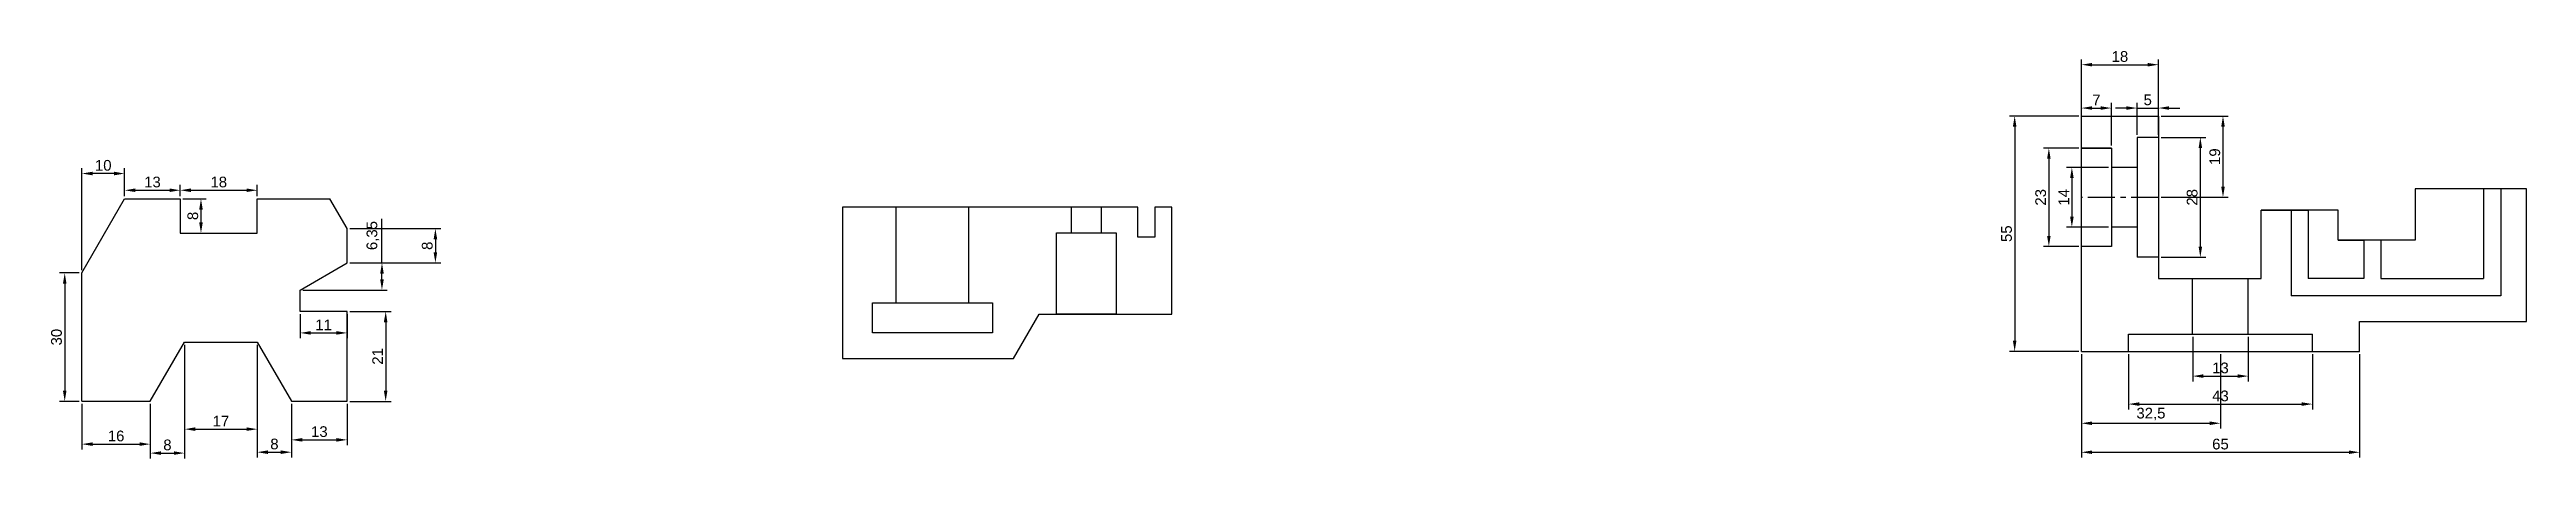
# Model space of a CAD drawing. Header units: millimetres. Extents: x 7 to 1809, y 7 to 1650.
# Drawn here: x 109 to 688, y 1180 to 1275 of the extents above; entities that cross this region are included whole.
import ezdxf

# ---------------------------------------------------------------- set-up
doc = ezdxf.new("R2010")
doc.units = ezdxf.units.MM
doc.header["$LTSCALE"] = 0.2
doc.linetypes.add('CENTER', pattern=[50.8, 31.75, -6.35, 6.35, -6.35])
doc.layers.add('中心线', color=1, linetype='CENTER')
doc.layers.add('尺寸线', color=5, linetype='Continuous')
doc.layers.add('可见的轮廓线', color=3, linetype='Continuous', lineweight=30)
doc.styles.get("Standard").update_dxf_attribs({"font": 'arial.ttf'})
doc.dimstyles.new('ISO-25', dxfattribs={"dimtxt": 2.5, "dimasz": 2.5, "dimexe": 1.25, "dimexo": 0.625, "dimtad": 1, "dimtxsty": 'Standard', "dimcen": 2.5, "dimadec": 0, "dimazin": 0, "dimtfac": 1, "dimtmove": 0, "dimatfit": 3, "dimfxl": 1, "dimarcsym": 0})

msp = doc.modelspace()

# ---------------------------------------------------------------- blocks, each defined once
blk = doc.blocks.new('*D342')
at = {"layer": 'Defpoints', "color": 0, "ltscale": 0.5, "transparency": 16777216}
for p in [(139.4, 1240.27), (139.4, 1232.27), (144.24, 1232.27)]:
    blk.add_point(p, dxfattribs=at)
at = {"layer": '尺寸线', "color": 0, "lineweight": -2, "ltscale": 0.5, "transparency": 16777216}
for p, q in [((140.02, 1240.27), (145.49, 1240.27)), ((144.24, 1237.77), (144.24, 1234.77)), ((140.02, 1232.27), (145.49, 1232.27))]:
    blk.add_line(p, q, dxfattribs=at)
at = {"layer": '尺寸线', "color": 0, "ltscale": 0.5, "transparency": 16777216}
for points in [[(143.82, 1237.77), (144.66, 1237.77), (144.24, 1240.27)], [(143.82, 1234.77), (144.66, 1234.77), (144.24, 1232.27)]]:
    blk.add_solid(points, dxfattribs=at)
at = {"layer": '尺寸线', "color": 0, "ltscale": 0.5, "transparency": 16777216, "insert": (142.34, 1236.27), "char_height": 2.5, "attachment_point": 5, "rotation": 90}
blk.add_mtext('8', dxfattribs=at)
blk = doc.blocks.new('*D343')
at = {"layer": 'Defpoints', "color": 0, "ltscale": 0.5, "transparency": 16777216}
for p in [(139.4, 1240.27), (157.4, 1242.27), (157.4, 1240.27)]:
    blk.add_point(p, dxfattribs=at)
at = {"layer": '尺寸线', "color": 0, "lineweight": -2, "ltscale": 0.5, "transparency": 16777216}
for p, q in [((139.4, 1240.9), (139.4, 1243.52)), ((141.9, 1242.27), (154.9, 1242.27)), ((157.4, 1240.9), (157.4, 1243.52))]:
    blk.add_line(p, q, dxfattribs=at)
at = {"layer": '尺寸线', "color": 0, "ltscale": 0.5, "transparency": 16777216}
for points in [[(141.9, 1242.69), (141.9, 1241.86), (139.4, 1242.27)], [(154.9, 1242.69), (154.9, 1241.86), (157.4, 1242.27)]]:
    blk.add_solid(points, dxfattribs=at)
at = {"layer": '尺寸线', "color": 0, "ltscale": 0.5, "transparency": 16777216, "insert": (148.4, 1244.18), "char_height": 2.5, "attachment_point": 5}
blk.add_mtext('18', dxfattribs=at)
blk = doc.blocks.new('*D344')
at = {"layer": 'Defpoints', "color": 0, "ltscale": 0.5, "transparency": 16777216}
for p in [(126.4, 1240.27), (139.4, 1242.27), (139.4, 1240.27)]:
    blk.add_point(p, dxfattribs=at)
at = {"layer": '尺寸线', "color": 0, "lineweight": -2, "ltscale": 0.5, "transparency": 16777216}
for p, q in [((126.4, 1240.9), (126.4, 1243.52)), ((128.9, 1242.27), (136.9, 1242.27)), ((139.4, 1240.9), (139.4, 1243.52))]:
    blk.add_line(p, q, dxfattribs=at)
at = {"layer": '尺寸线', "color": 0, "ltscale": 0.5, "transparency": 16777216}
for points in [[(128.9, 1242.69), (128.9, 1241.86), (126.4, 1242.27)], [(136.9, 1242.69), (136.9, 1241.86), (139.4, 1242.27)]]:
    blk.add_solid(points, dxfattribs=at)
at = {"layer": '尺寸线', "color": 0, "ltscale": 0.5, "transparency": 16777216, "insert": (132.9, 1244.18), "char_height": 2.5, "attachment_point": 5}
blk.add_mtext('13', dxfattribs=at)
blk = doc.blocks.new('*D345')
at = {"layer": 'Defpoints', "color": 0, "ltscale": 0.5, "transparency": 16777216}
for p in [(116.4, 1246.18), (126.4, 1240.27), (116.4, 1222.95)]:
    blk.add_point(p, dxfattribs=at)
at = {"layer": '尺寸线', "color": 0, "lineweight": -2, "ltscale": 0.5, "transparency": 16777216}
for p, q in [((116.4, 1223.58), (116.4, 1247.43)), ((123.9, 1246.18), (118.9, 1246.18)), ((126.4, 1240.9), (126.4, 1247.43))]:
    blk.add_line(p, q, dxfattribs=at)
at = {"layer": '尺寸线', "color": 0, "ltscale": 0.5, "transparency": 16777216}
for points in [[(118.9, 1246.6), (118.9, 1245.76), (116.4, 1246.18)], [(123.9, 1246.6), (123.9, 1245.76), (126.4, 1246.18)]]:
    blk.add_solid(points, dxfattribs=at)
at = {"layer": '尺寸线', "color": 0, "ltscale": 0.5, "transparency": 16777216, "insert": (121.4, 1248.08), "char_height": 2.5, "attachment_point": 5}
blk.add_mtext('10', dxfattribs=at)
blk = doc.blocks.new('*D346')
at = {"layer": 'Defpoints', "color": 0, "ltscale": 0.5, "transparency": 16777216}
for p in [(116.4, 1222.95), (112.4, 1192.95), (116.4, 1192.95)]:
    blk.add_point(p, dxfattribs=at)
at = {"layer": '尺寸线', "color": 0, "lineweight": -2, "ltscale": 0.5, "transparency": 16777216}
for p, q in [((115.77, 1222.95), (111.15, 1222.95)), ((112.4, 1220.45), (112.4, 1195.45)), ((115.77, 1192.95), (111.15, 1192.95))]:
    blk.add_line(p, q, dxfattribs=at)
at = {"layer": '尺寸线', "color": 0, "ltscale": 0.5, "transparency": 16777216}
for points in [[(111.98, 1220.45), (112.81, 1220.45), (112.4, 1222.95)], [(111.98, 1195.45), (112.81, 1195.45), (112.4, 1192.95)]]:
    blk.add_solid(points, dxfattribs=at)
at = {"layer": '尺寸线', "color": 0, "ltscale": 0.5, "transparency": 16777216, "insert": (110.49, 1207.95), "char_height": 2.5, "attachment_point": 5, "rotation": 90}
blk.add_mtext('30', dxfattribs=at)
blk = doc.blocks.new('*D347')
at = {"layer": 'Defpoints', "color": 0, "ltscale": 0.5, "transparency": 16777216}
for p in [(116.4, 1192.95), (132.4, 1192.95), (132.4, 1182.95)]:
    blk.add_point(p, dxfattribs=at)
at = {"layer": '尺寸线', "color": 0, "lineweight": -2, "ltscale": 0.5, "transparency": 16777216}
for p, q in [((116.4, 1192.33), (116.4, 1181.7)), ((132.4, 1192.33), (132.4, 1181.7)), ((118.9, 1182.95), (129.9, 1182.95))]:
    blk.add_line(p, q, dxfattribs=at)
at = {"layer": '尺寸线', "color": 0, "ltscale": 0.5, "transparency": 16777216}
for points in [[(118.9, 1183.37), (118.9, 1182.54), (116.4, 1182.95)], [(129.9, 1183.37), (129.9, 1182.54), (132.4, 1182.95)]]:
    blk.add_solid(points, dxfattribs=at)
at = {"layer": '尺寸线', "color": 0, "ltscale": 0.5, "transparency": 16777216, "insert": (124.4, 1184.85), "char_height": 2.5, "attachment_point": 5}
blk.add_mtext('16', dxfattribs=at)
blk = doc.blocks.new('*D348')
at = {"layer": 'Defpoints', "color": 0, "ltscale": 0.5, "transparency": 16777216}
for p in [(140.4, 1206.81), (132.4, 1192.95), (140.4, 1180.86)]:
    blk.add_point(p, dxfattribs=at)
at = {"layer": '尺寸线', "color": 0, "lineweight": -2, "ltscale": 0.5, "transparency": 16777216}
for p, q in [((140.4, 1206.18), (140.4, 1179.61)), ((132.4, 1192.33), (132.4, 1179.61)), ((134.9, 1180.86), (137.9, 1180.86))]:
    blk.add_line(p, q, dxfattribs=at)
at = {"layer": '尺寸线', "color": 0, "ltscale": 0.5, "transparency": 16777216}
for points in [[(134.9, 1181.27), (134.9, 1180.44), (132.4, 1180.86)], [(137.9, 1181.27), (137.9, 1180.44), (140.4, 1180.86)]]:
    blk.add_solid(points, dxfattribs=at)
at = {"layer": '尺寸线', "color": 0, "ltscale": 0.5, "transparency": 16777216, "insert": (136.4, 1182.76), "char_height": 2.5, "attachment_point": 5}
blk.add_mtext('8', dxfattribs=at)
blk = doc.blocks.new('*D349')
at = {"layer": 'Defpoints', "color": 0, "ltscale": 0.5, "transparency": 16777216}
for p in [(140.4, 1206.81), (157.4, 1206.81), (157.4, 1186.45)]:
    blk.add_point(p, dxfattribs=at)
at = {"layer": '尺寸线', "color": 0, "lineweight": -2, "ltscale": 0.5, "transparency": 16777216}
for p, q in [((140.4, 1206.18), (140.4, 1185.2)), ((157.4, 1206.18), (157.4, 1185.2)), ((142.9, 1186.45), (154.9, 1186.45))]:
    blk.add_line(p, q, dxfattribs=at)
at = {"layer": '尺寸线', "color": 0, "ltscale": 0.5, "transparency": 16777216}
for points in [[(142.9, 1186.87), (142.9, 1186.04), (140.4, 1186.45)], [(154.9, 1186.87), (154.9, 1186.04), (157.4, 1186.45)]]:
    blk.add_solid(points, dxfattribs=at)
at = {"layer": '尺寸线', "color": 0, "ltscale": 0.5, "transparency": 16777216, "insert": (148.9, 1188.33), "char_height": 2.5, "attachment_point": 5}
blk.add_mtext('17', dxfattribs=at)
blk = doc.blocks.new('*D350')
at = {"layer": 'Defpoints', "color": 0, "ltscale": 0.5, "transparency": 16777216}
for p in [(157.4, 1206.81), (165.4, 1192.95), (165.4, 1181.07)]:
    blk.add_point(p, dxfattribs=at)
at = {"layer": '尺寸线', "color": 0, "lineweight": -2, "ltscale": 0.5, "transparency": 16777216}
for p, q in [((157.4, 1206.18), (157.4, 1179.82)), ((165.4, 1192.33), (165.4, 1179.82)), ((159.9, 1181.07), (162.9, 1181.07))]:
    blk.add_line(p, q, dxfattribs=at)
at = {"layer": '尺寸线', "color": 0, "ltscale": 0.5, "transparency": 16777216}
for points in [[(159.9, 1181.49), (159.9, 1180.65), (157.4, 1181.07)], [(162.9, 1181.49), (162.9, 1180.65), (165.4, 1181.07)]]:
    blk.add_solid(points, dxfattribs=at)
at = {"layer": '尺寸线', "color": 0, "ltscale": 0.5, "transparency": 16777216, "insert": (161.4, 1182.97), "char_height": 2.5, "attachment_point": 5}
blk.add_mtext('8', dxfattribs=at)
blk = doc.blocks.new('*D351')
at = {"layer": 'Defpoints', "color": 0, "ltscale": 0.5, "transparency": 16777216}
for p in [(165.4, 1192.95), (178.4, 1192.95), (178.4, 1183.95)]:
    blk.add_point(p, dxfattribs=at)
at = {"layer": '尺寸线', "color": 0, "lineweight": -2, "ltscale": 0.5, "transparency": 16777216}
for p, q in [((165.4, 1192.33), (165.4, 1182.7)), ((178.4, 1192.33), (178.4, 1182.7)), ((167.9, 1183.95), (175.9, 1183.95))]:
    blk.add_line(p, q, dxfattribs=at)
at = {"layer": '尺寸线', "color": 0, "ltscale": 0.5, "transparency": 16777216}
for points in [[(167.9, 1184.37), (167.9, 1183.54), (165.4, 1183.95)], [(175.9, 1184.37), (175.9, 1183.54), (178.4, 1183.95)]]:
    blk.add_solid(points, dxfattribs=at)
at = {"layer": '尺寸线', "color": 0, "ltscale": 0.5, "transparency": 16777216, "insert": (171.9, 1185.86), "char_height": 2.5, "attachment_point": 5}
blk.add_mtext('13', dxfattribs=at)
blk = doc.blocks.new('*D352')
at = {"layer": 'Defpoints', "color": 0, "ltscale": 0.5, "transparency": 16777216}
for p in [(178.4, 1213.95), (178.4, 1192.95), (187.4, 1192.95)]:
    blk.add_point(p, dxfattribs=at)
at = {"layer": '尺寸线', "color": 0, "lineweight": -2, "ltscale": 0.5, "transparency": 16777216}
for p, q in [((179.02, 1213.95), (188.65, 1213.95)), ((187.4, 1211.45), (187.4, 1195.45)), ((179.02, 1192.95), (188.65, 1192.95))]:
    blk.add_line(p, q, dxfattribs=at)
at = {"layer": '尺寸线', "color": 0, "ltscale": 0.5, "transparency": 16777216}
for points in [[(186.98, 1211.45), (187.81, 1211.45), (187.4, 1213.95)], [(186.98, 1195.45), (187.81, 1195.45), (187.4, 1192.95)]]:
    blk.add_solid(points, dxfattribs=at)
at = {"layer": '尺寸线', "color": 0, "ltscale": 0.5, "transparency": 16777216, "insert": (185.52, 1203.45), "char_height": 2.5, "attachment_point": 5, "rotation": 90}
blk.add_mtext('21', dxfattribs=at)
blk = doc.blocks.new('*D353')
at = {"layer": 'Defpoints', "color": 0, "ltscale": 0.5, "transparency": 16777216}
for p in [(167.4, 1213.95), (178.4, 1213.95), (178.4, 1208.94)]:
    blk.add_point(p, dxfattribs=at)
at = {"layer": '尺寸线', "color": 0, "lineweight": -2, "ltscale": 0.5, "transparency": 16777216}
for p, q in [((167.4, 1213.33), (167.4, 1207.69)), ((178.4, 1213.33), (178.4, 1207.69)), ((169.9, 1208.94), (175.9, 1208.94))]:
    blk.add_line(p, q, dxfattribs=at)
at = {"layer": '尺寸线', "color": 0, "ltscale": 0.5, "transparency": 16777216}
for points in [[(169.9, 1209.36), (169.9, 1208.53), (167.4, 1208.94)], [(175.9, 1209.36), (175.9, 1208.53), (178.4, 1208.94)]]:
    blk.add_solid(points, dxfattribs=at)
at = {"layer": '尺寸线', "color": 0, "ltscale": 0.5, "transparency": 16777216, "insert": (172.9, 1210.82), "char_height": 2.5, "attachment_point": 5}
blk.add_mtext('11', dxfattribs=at)
blk = doc.blocks.new('*D354')
at = {"layer": 'Defpoints', "color": 0, "ltscale": 0.5, "transparency": 16777216}
for p in [(178.4, 1225.3), (186.53, 1225.3), (167.4, 1218.95)]:
    blk.add_point(p, dxfattribs=at)
at = {"layer": '尺寸线', "color": 0, "lineweight": -2, "ltscale": 0.5, "transparency": 16777216}
for p, q in [((186.53, 1225.3), (186.53, 1235.58)), ((179.02, 1225.3), (187.78, 1225.3)), ((186.53, 1221.45), (186.53, 1222.8)), ((168.02, 1218.95), (187.78, 1218.95))]:
    blk.add_line(p, q, dxfattribs=at)
at = {"layer": '尺寸线', "color": 0, "ltscale": 0.5, "transparency": 16777216}
for points in [[(186.12, 1222.8), (186.95, 1222.8), (186.53, 1225.3)], [(186.12, 1221.45), (186.95, 1221.45), (186.53, 1218.95)]]:
    blk.add_solid(points, dxfattribs=at)
at = {"layer": '尺寸线', "color": 0, "ltscale": 0.5, "transparency": 16777216, "insert": (184.41, 1231.69), "char_height": 2.5, "attachment_point": 5, "rotation": 90}
blk.add_mtext('6,35', dxfattribs=at)
blk = doc.blocks.new('*D355')
at = {"layer": 'Defpoints', "color": 0, "ltscale": 0.5, "transparency": 16777216}
for p in [(178.4, 1233.3), (178.4, 1225.3), (199.02, 1225.3)]:
    blk.add_point(p, dxfattribs=at)
at = {"layer": '尺寸线', "color": 0, "lineweight": -2, "ltscale": 0.5, "transparency": 16777216}
for p, q in [((179.02, 1233.3), (200.27, 1233.3)), ((199.02, 1230.8), (199.02, 1227.8)), ((179.02, 1225.3), (200.27, 1225.3))]:
    blk.add_line(p, q, dxfattribs=at)
at = {"layer": '尺寸线', "color": 0, "ltscale": 0.5, "transparency": 16777216}
for points in [[(198.6, 1230.8), (199.44, 1230.8), (199.02, 1233.3)], [(198.6, 1227.8), (199.44, 1227.8), (199.02, 1225.3)]]:
    blk.add_solid(points, dxfattribs=at)
at = {"layer": '尺寸线', "color": 0, "ltscale": 0.5, "transparency": 16777216, "insert": (197.12, 1229.3), "char_height": 2.5, "attachment_point": 5, "rotation": 90}
blk.add_mtext('8', dxfattribs=at)
blk = doc.blocks.new('*D330')
at = {"layer": 'Defpoints', "color": 0, "transparency": 16777216}
for p in [(601.65, 1271.61), (583.65, 1259.62), (601.65, 1259.62)]:
    blk.add_point(p, dxfattribs=at)
at = {"layer": '尺寸线', "color": 0, "lineweight": -2, "transparency": 16777216}
for p, q in [((583.65, 1260.24), (583.65, 1272.86)), ((586.15, 1271.61), (599.15, 1271.61)), ((601.65, 1260.24), (601.65, 1272.86))]:
    blk.add_line(p, q, dxfattribs=at)
at = {"layer": '尺寸线', "color": 0, "transparency": 16777216}
for points in [[(586.15, 1272.02), (586.15, 1271.19), (583.65, 1271.61)], [(599.15, 1272.02), (599.15, 1271.19), (601.65, 1271.61)]]:
    blk.add_solid(points, dxfattribs=at)
at = {"layer": '尺寸线', "color": 0, "transparency": 16777216, "insert": (592.65, 1273.51), "char_height": 2.5, "attachment_point": 5}
blk.add_mtext('18', dxfattribs=at)
blk = doc.blocks.new('*D331')
at = {"layer": 'Defpoints', "color": 0, "transparency": 16777216}
for p in [(590.65, 1261.48), (583.65, 1252.12), (590.65, 1252.12)]:
    blk.add_point(p, dxfattribs=at)
at = {"layer": '尺寸线', "color": 0, "lineweight": -2, "transparency": 16777216}
for p, q in [((583.65, 1252.74), (583.65, 1262.73)), ((590.65, 1252.74), (590.65, 1262.73)), ((586.15, 1261.48), (588.15, 1261.48))]:
    blk.add_line(p, q, dxfattribs=at)
at = {"layer": '尺寸线', "color": 0, "transparency": 16777216}
for points in [[(586.15, 1261.9), (586.15, 1261.07), (583.65, 1261.48)], [(588.15, 1261.9), (588.15, 1261.07), (590.65, 1261.48)]]:
    blk.add_solid(points, dxfattribs=at)
at = {"layer": '尺寸线', "color": 0, "transparency": 16777216, "insert": (587.15, 1263.36), "char_height": 2.5, "attachment_point": 5}
blk.add_mtext('7', dxfattribs=at)
blk = doc.blocks.new('*D332')
at = {"layer": 'Defpoints', "color": 0, "transparency": 16777216}
for p in [(601.65, 1261.48), (596.65, 1254.62), (601.65, 1254.62)]:
    blk.add_point(p, dxfattribs=at)
at = {"layer": '尺寸线', "color": 0, "lineweight": -2, "transparency": 16777216}
for p, q in [((596.65, 1255.24), (596.65, 1262.73)), ((601.65, 1255.24), (601.65, 1262.73)), ((594.15, 1261.48), (591.65, 1261.48)), ((596.65, 1261.48), (601.65, 1261.48)), ((604.15, 1261.48), (606.65, 1261.48))]:
    blk.add_line(p, q, dxfattribs=at)
at = {"layer": '尺寸线', "color": 0, "transparency": 16777216}
for points in [[(594.15, 1261.9), (594.15, 1261.07), (596.65, 1261.48)], [(604.15, 1261.9), (604.15, 1261.07), (601.65, 1261.48)]]:
    blk.add_solid(points, dxfattribs=at)
at = {"layer": '尺寸线', "color": 0, "transparency": 16777216, "insert": (599.15, 1263.38), "char_height": 2.5, "attachment_point": 5}
blk.add_mtext('5', dxfattribs=at)
blk = doc.blocks.new('*D333')
at = {"layer": 'Defpoints', "color": 0, "transparency": 16777216}
for p in [(583.65, 1252.12), (576.04, 1229.12), (583.65, 1229.12)]:
    blk.add_point(p, dxfattribs=at)
at = {"layer": '尺寸线', "color": 0, "lineweight": -2, "transparency": 16777216}
for p, q in [((583.02, 1252.12), (574.79, 1252.12)), ((576.04, 1249.62), (576.04, 1231.62)), ((583.02, 1229.12), (574.79, 1229.12))]:
    blk.add_line(p, q, dxfattribs=at)
at = {"layer": '尺寸线', "color": 0, "transparency": 16777216}
for points in [[(575.63, 1249.62), (576.46, 1249.62), (576.04, 1252.12)], [(575.63, 1231.62), (576.46, 1231.62), (576.04, 1229.12)]]:
    blk.add_solid(points, dxfattribs=at)
at = {"layer": '尺寸线', "color": 0, "transparency": 16777216, "insert": (574.14, 1240.62), "char_height": 2.5, "attachment_point": 5, "rotation": 90}
blk.add_mtext('23', dxfattribs=at)
blk = doc.blocks.new('*D334')
at = {"layer": 'Defpoints', "color": 0, "transparency": 16777216}
for p in [(590.65, 1247.62), (581.42, 1233.62), (590.65, 1233.62)]:
    blk.add_point(p, dxfattribs=at)
at = {"layer": '尺寸线', "color": 0, "lineweight": -2, "transparency": 16777216}
for p, q in [((590.02, 1247.62), (580.17, 1247.62)), ((581.42, 1245.12), (581.42, 1236.12)), ((590.02, 1233.62), (580.17, 1233.62))]:
    blk.add_line(p, q, dxfattribs=at)
at = {"layer": '尺寸线', "color": 0, "transparency": 16777216}
for points in [[(581.01, 1245.12), (581.84, 1245.12), (581.42, 1247.62)], [(581.01, 1236.12), (581.84, 1236.12), (581.42, 1233.62)]]:
    blk.add_solid(points, dxfattribs=at)
at = {"layer": '尺寸线', "color": 0, "transparency": 16777216, "insert": (579.54, 1240.62), "char_height": 2.5, "attachment_point": 5, "rotation": 90}
blk.add_mtext('14', dxfattribs=at)
blk = doc.blocks.new('*D335')
at = {"layer": 'Defpoints', "color": 0, "transparency": 16777216}
for p in [(583.65, 1259.62), (568.06, 1204.62), (583.65, 1204.62)]:
    blk.add_point(p, dxfattribs=at)
at = {"layer": '尺寸线', "color": 0, "lineweight": -2, "transparency": 16777216}
for p, q in [((583.02, 1259.62), (566.81, 1259.62)), ((568.06, 1257.12), (568.06, 1207.12)), ((583.02, 1204.62), (566.81, 1204.62))]:
    blk.add_line(p, q, dxfattribs=at)
at = {"layer": '尺寸线', "color": 0, "transparency": 16777216}
for points in [[(567.64, 1257.12), (568.47, 1257.12), (568.06, 1259.62)], [(567.64, 1207.12), (568.47, 1207.12), (568.06, 1204.62)]]:
    blk.add_solid(points, dxfattribs=at)
at = {"layer": '尺寸线', "color": 0, "transparency": 16777216, "insert": (566.16, 1232.12), "char_height": 2.5, "attachment_point": 5, "rotation": 90}
blk.add_mtext('55', dxfattribs=at)
blk = doc.blocks.new('*D336')
at = {"layer": 'Defpoints', "color": 0, "transparency": 16777216}
for p in [(601.65, 1254.62), (601.65, 1226.62), (611.44, 1226.62)]:
    blk.add_point(p, dxfattribs=at)
at = {"layer": '尺寸线', "color": 0, "lineweight": -2, "transparency": 16777216}
for p, q in [((602.27, 1254.62), (612.69, 1254.62)), ((611.44, 1252.12), (611.44, 1229.12)), ((602.27, 1226.62), (612.69, 1226.62))]:
    blk.add_line(p, q, dxfattribs=at)
at = {"layer": '尺寸线', "color": 0, "transparency": 16777216}
for points in [[(611.03, 1252.12), (611.86, 1252.12), (611.44, 1254.62)], [(611.03, 1229.12), (611.86, 1229.12), (611.44, 1226.62)]]:
    blk.add_solid(points, dxfattribs=at)
at = {"layer": '尺寸线', "color": 0, "transparency": 16777216, "insert": (609.54, 1240.62), "char_height": 2.5, "attachment_point": 5, "rotation": 90}
blk.add_mtext('28', dxfattribs=at)
blk = doc.blocks.new('*D337')
at = {"layer": 'Defpoints', "color": 0, "transparency": 16777216}
for p in [(601.65, 1259.62), (601.65, 1240.62), (616.73, 1240.62)]:
    blk.add_point(p, dxfattribs=at)
at = {"layer": '尺寸线', "color": 0, "lineweight": -2, "transparency": 16777216}
for p, q in [((602.27, 1259.62), (617.98, 1259.62)), ((616.73, 1257.12), (616.73, 1243.12)), ((602.27, 1240.62), (617.98, 1240.62))]:
    blk.add_line(p, q, dxfattribs=at)
at = {"layer": '尺寸线', "color": 0, "transparency": 16777216}
for points in [[(616.32, 1257.12), (617.15, 1257.12), (616.73, 1259.62)], [(616.32, 1243.12), (617.15, 1243.12), (616.73, 1240.62)]]:
    blk.add_solid(points, dxfattribs=at)
at = {"layer": '尺寸线', "color": 0, "transparency": 16777216, "insert": (614.83, 1250.12), "char_height": 2.5, "attachment_point": 5, "rotation": 90}
blk.add_mtext('19', dxfattribs=at)
blk = doc.blocks.new('*D338')
at = {"layer": 'Defpoints', "color": 0, "transparency": 16777216}
for p in [(609.65, 1208.62), (622.65, 1208.62), (622.65, 1198.85)]:
    blk.add_point(p, dxfattribs=at)
at = {"layer": '尺寸线', "color": 0, "lineweight": -2, "transparency": 16777216}
for p, q in [((609.65, 1207.99), (609.65, 1197.6)), ((622.65, 1207.99), (622.65, 1197.6)), ((612.15, 1198.85), (620.15, 1198.85))]:
    blk.add_line(p, q, dxfattribs=at)
at = {"layer": '尺寸线', "color": 0, "transparency": 16777216}
for points in [[(612.15, 1199.27), (612.15, 1198.43), (609.65, 1198.85)], [(620.15, 1199.27), (620.15, 1198.43), (622.65, 1198.85)]]:
    blk.add_solid(points, dxfattribs=at)
at = {"layer": '尺寸线', "color": 0, "transparency": 16777216, "insert": (616.15, 1200.75), "char_height": 2.5, "attachment_point": 5}
blk.add_mtext('13', dxfattribs=at)
blk = doc.blocks.new('*D339')
at = {"layer": 'Defpoints', "color": 0, "transparency": 16777216}
for p in [(594.65, 1204.62), (637.65, 1204.62), (637.65, 1192.31)]:
    blk.add_point(p, dxfattribs=at)
at = {"layer": '尺寸线', "color": 0, "lineweight": -2, "transparency": 16777216}
for p, q in [((594.65, 1203.99), (594.65, 1191.06)), ((637.65, 1203.99), (637.65, 1191.06)), ((597.15, 1192.31), (635.15, 1192.31))]:
    blk.add_line(p, q, dxfattribs=at)
at = {"layer": '尺寸线', "color": 0, "transparency": 16777216}
for points in [[(597.15, 1192.73), (597.15, 1191.89), (594.65, 1192.31)], [(635.15, 1192.73), (635.15, 1191.89), (637.65, 1192.31)]]:
    blk.add_solid(points, dxfattribs=at)
at = {"layer": '尺寸线', "color": 0, "transparency": 16777216, "insert": (616.15, 1194.21), "char_height": 2.5, "attachment_point": 5}
blk.add_mtext('43', dxfattribs=at)
blk = doc.blocks.new('*D340')
at = {"layer": 'Defpoints', "color": 0, "transparency": 16777216}
for p in [(583.65, 1204.62), (616.15, 1204.62), (616.15, 1187.83)]:
    blk.add_point(p, dxfattribs=at)
at = {"layer": '尺寸线', "color": 0, "lineweight": -2, "transparency": 16777216}
for p, q in [((583.65, 1203.99), (583.65, 1186.58)), ((616.15, 1203.99), (616.15, 1186.58)), ((586.15, 1187.83), (613.65, 1187.83))]:
    blk.add_line(p, q, dxfattribs=at)
at = {"layer": '尺寸线', "color": 0, "transparency": 16777216}
for points in [[(586.15, 1188.25), (586.15, 1187.41), (583.65, 1187.83)], [(613.65, 1188.25), (613.65, 1187.41), (616.15, 1187.83)]]:
    blk.add_solid(points, dxfattribs=at)
at = {"layer": '尺寸线', "color": 0, "transparency": 16777216, "insert": (599.9, 1189.96), "char_height": 2.5, "attachment_point": 5}
blk.add_mtext('32,5', dxfattribs=at)
blk = doc.blocks.new('*D341')
at = {"layer": 'Defpoints', "color": 0, "transparency": 16777216}
for p in [(583.65, 1204.62), (648.65, 1204.62), (648.65, 1181.05)]:
    blk.add_point(p, dxfattribs=at)
at = {"layer": '尺寸线', "color": 0, "lineweight": -2, "transparency": 16777216}
for p, q in [((583.65, 1203.99), (583.65, 1179.8)), ((648.65, 1203.99), (648.65, 1179.8)), ((586.15, 1181.05), (646.15, 1181.05))]:
    blk.add_line(p, q, dxfattribs=at)
at = {"layer": '尺寸线', "color": 0, "transparency": 16777216}
for points in [[(586.15, 1181.47), (586.15, 1180.64), (583.65, 1181.05)], [(646.15, 1181.47), (646.15, 1180.64), (648.65, 1181.05)]]:
    blk.add_solid(points, dxfattribs=at)
at = {"layer": '尺寸线', "color": 0, "transparency": 16777216, "insert": (616.15, 1182.95), "char_height": 2.5, "attachment_point": 5}
blk.add_mtext('65', dxfattribs=at)

# ---------------------------------------------------------------- dimensions: what is measured, and where the dimension line sits
at = {"layer": '尺寸线'}
dim = msp.add_linear_dim(base=(601.648, 1271.608), p1=(583.648, 1259.616), p2=(601.648, 1259.616), dimstyle='ISO-25', dxfattribs=at)
dim.commit()
dim.dimension.update_dxf_attribs({"geometry": '*D330', "text_midpoint": (592.648, 1271.608), "dimtype": 160})
for base, p1, p2, picture, middle in [((590.648, 1261.483), (583.648, 1252.116), (590.648, 1252.116), '*D331', (587.148, 1263.358)), ((601.648, 1261.483), (596.648, 1254.616), (601.648, 1254.616), '*D332', (599.148, 1263.38)), ((616.148, 1187.83), (583.648, 1204.616), (616.148, 1204.616), '*D340', (599.898, 1189.957)), ((648.648, 1181.053), (583.648, 1204.616), (648.648, 1204.616), '*D341', (616.148, 1182.955)), ((637.648, 1192.31), (594.648, 1204.616), (637.648, 1204.616), '*D339', (616.148, 1194.212)), ((622.648, 1198.851), (609.648, 1208.616), (622.648, 1208.616), '*D338', (616.148, 1200.753))]:
    dim = msp.add_linear_dim(base=base, p1=p1, p2=p2, dimstyle='ISO-25', dxfattribs=at)
    dim.commit()
    dim.dimension.update_dxf_attribs({"geometry": picture, "text_midpoint": middle})
for base, p1, p2, picture, middle in [((568.058, 1204.616), (583.648, 1259.616), (583.648, 1204.616), '*D335', (566.161, 1232.116)), ((616.733, 1240.616), (601.648, 1259.616), (601.648, 1240.616), '*D337', (614.832, 1250.116)), ((576.043, 1229.116), (583.648, 1252.116), (583.648, 1229.116), '*D333', (574.141, 1240.616)), ((611.444, 1226.616), (601.648, 1254.616), (601.648, 1226.616), '*D336', (609.543, 1240.616)), ((581.422, 1233.616), (590.648, 1247.616), (590.648, 1233.616), '*D334', (579.542, 1240.616))]:
    dim = msp.add_linear_dim(base=base, p1=p1, p2=p2, angle=90, dimstyle='ISO-25', dxfattribs=at)
    dim.commit()
    dim.dimension.update_dxf_attribs({"geometry": picture, "text_midpoint": middle})
at = {"layer": '尺寸线', "ltscale": 0.5}
for base, p1, p2, picture, middle in [((116.395, 1246.18), (126.395, 1240.274), (116.395, 1222.953), '*D345', (121.395, 1248.082)), ((139.395, 1242.274), (126.395, 1240.274), (139.395, 1240.274), '*D344', (132.895, 1244.176)), ((157.395, 1242.274), (139.395, 1240.274), (157.395, 1240.274), '*D343', (148.395, 1244.175)), ((178.395, 1208.944), (167.395, 1213.953), (178.395, 1213.953), '*D353', (172.895, 1210.824)), ((140.395, 1180.856), (132.395, 1192.953), (140.395, 1206.809), '*D348', (136.395, 1182.757)), ((157.395, 1186.452), (140.395, 1206.809), (157.395, 1206.809), '*D349', (148.895, 1188.332)), ((165.395, 1181.071), (157.395, 1206.809), (165.395, 1192.953), '*D350', (161.395, 1182.973)), ((132.395, 1182.953), (116.395, 1192.953), (132.395, 1192.953), '*D347', (124.395, 1184.855)), ((178.395, 1183.953), (165.395, 1192.953), (178.395, 1192.953), '*D351', (171.895, 1185.855))]:
    dim = msp.add_linear_dim(base=base, p1=p1, p2=p2, dimstyle='ISO-25', dxfattribs=at)
    dim.commit()
    dim.dimension.update_dxf_attribs({"geometry": picture, "text_midpoint": middle})
for base, p1, p2, picture, middle in [((144.239, 1232.274), (139.395, 1240.274), (139.395, 1232.274), '*D342', (142.338, 1236.274)), ((186.535, 1225.304), (167.395, 1218.953), (178.395, 1225.304), '*D354', (184.407, 1231.692)), ((199.02, 1225.304), (178.395, 1233.304), (178.395, 1225.304), '*D355', (197.119, 1229.304)), ((112.395, 1192.953), (116.395, 1222.953), (116.395, 1192.953), '*D346', (110.493, 1207.953)), ((187.396, 1192.953), (178.395, 1213.953), (178.395, 1192.953), '*D352', (185.516, 1203.453))]:
    dim = msp.add_linear_dim(base=base, p1=p1, p2=p2, angle=90, dimstyle='ISO-25', dxfattribs=at)
    dim.commit()
    dim.dimension.update_dxf_attribs({"geometry": picture, "text_midpoint": middle})

# ---------------------------------------------------------------- linework, layer by layer
at = {"layer": '中心线'}
msp.add_line((601.648, 1240.616), (583.648, 1240.616), dxfattribs=at)
at = {"layer": '可见的轮廓线'}
for p, q in [((583.648, 1204.616), (583.648, 1259.616)), ((583.648, 1259.616), (601.648, 1259.616)), ((601.648, 1259.616), (601.648, 1221.616)), ((590.648, 1252.116), (583.648, 1252.116)), ((583.648, 1252.116), (590.648, 1252.116)), ((590.648, 1252.116), (590.648, 1229.116)), ((601.648, 1254.616), (596.648, 1254.616)), ((601.648, 1254.616), (596.648, 1254.616)), ((596.648, 1254.616), (596.648, 1226.616)), ((596.648, 1247.616), (590.648, 1247.616)), ((116.395, 1222.953), (126.395, 1240.274)), ((126.395, 1240.274), (139.395, 1240.274)), ((139.395, 1240.274), (139.395, 1232.274)), ((157.395, 1232.274), (157.395, 1240.274)), ((157.395, 1240.274), (174.371, 1240.274)), ((178.395, 1233.304), (174.371, 1240.274)), ((681.648, 1242.616), (661.648, 1242.616)), ((661.648, 1242.616), (661.648, 1230.616)), ((681.648, 1242.616), (677.648, 1242.616)), ((677.648, 1242.616), (677.648, 1221.616)), ((687.648, 1242.616), (681.648, 1242.616)), ((681.648, 1242.616), (681.648, 1217.616)), ((687.648, 1211.616), (687.648, 1242.616)), ((178.395, 1225.304), (178.395, 1233.304)), ((358.131, 1238.334), (294.176, 1238.334)), ((294.176, 1238.334), (294.176, 1202.942)), ((306.676, 1215.942), (306.676, 1238.334)), ((323.676, 1215.942), (323.676, 1238.334)), ((347.631, 1232.334), (347.631, 1238.334)), ((354.631, 1232.334), (354.631, 1238.334)), ((363.131, 1238.334), (358.131, 1238.334)), ((363.131, 1231.334), (363.131, 1238.334)), ((371.131, 1238.334), (367.131, 1238.334)), ((367.131, 1238.334), (367.131, 1231.334)), ((371.131, 1213.334), (371.131, 1238.334)), ((596.648, 1233.616), (590.648, 1233.616)), ((643.648, 1237.616), (625.648, 1237.616)), ((625.648, 1221.616), (625.648, 1237.616)), ((625.648, 1237.616), (632.648, 1237.616)), ((632.648, 1237.616), (632.648, 1217.616)), ((632.648, 1237.616), (636.648, 1237.616)), ((636.648, 1237.616), (636.648, 1221.616)), ((643.648, 1230.616), (643.648, 1237.616)), ((139.395, 1232.274), (157.395, 1232.274)), ((344.131, 1213.334), (344.131, 1232.334)), ((344.131, 1232.334), (358.131, 1232.334)), ((358.131, 1232.334), (358.131, 1213.334)), ((367.131, 1231.334), (363.131, 1231.334)), ((590.648, 1229.116), (583.648, 1229.116)), ((661.648, 1230.616), (643.648, 1230.616)), ((643.648, 1230.616), (649.648, 1230.616)), ((649.648, 1230.616), (649.648, 1221.616)), ((653.648, 1230.616), (653.648, 1221.616)), ((116.395, 1192.953), (116.395, 1222.953)), ((167.395, 1218.953), (178.395, 1225.304)), ((601.648, 1226.616), (596.648, 1226.616)), ((601.648, 1221.616), (625.648, 1221.616)), ((609.648, 1208.616), (609.648, 1221.616)), ((622.648, 1208.616), (622.648, 1221.616)), ((649.648, 1221.616), (636.648, 1221.616)), ((653.648, 1221.616), (677.648, 1221.616)), ((167.395, 1213.953), (167.395, 1218.953)), ((301.176, 1208.942), (301.176, 1215.942)), ((301.176, 1215.942), (329.176, 1215.942)), ((329.176, 1215.942), (329.176, 1208.942)), ((681.648, 1217.616), (632.648, 1217.616)), ((178.395, 1213.953), (167.395, 1213.953)), ((178.395, 1192.953), (178.395, 1213.953)), ((334.131, 1202.942), (340.131, 1213.334)), ((340.131, 1213.334), (371.131, 1213.334)), ((358.131, 1213.334), (344.131, 1213.334)), ((648.648, 1204.616), (648.648, 1211.616)), ((648.648, 1211.616), (687.648, 1211.616)), ((132.395, 1192.953), (140.395, 1206.809)), ((140.395, 1206.809), (157.395, 1206.809)), ((157.395, 1206.809), (165.395, 1192.953)), ((329.176, 1208.942), (301.176, 1208.942)), ((583.648, 1204.616), (648.648, 1204.616)), ((594.648, 1204.616), (594.648, 1208.616)), ((594.648, 1204.616), (594.648, 1208.616)), ((594.648, 1208.616), (637.648, 1208.616)), ((637.648, 1204.616), (637.648, 1208.616)), ((294.131, 1202.942), (334.131, 1202.942)), ((294.176, 1202.942), (301.176, 1202.942)), ((116.395, 1192.953), (116.395, 1192.953)), ((116.395, 1192.953), (132.395, 1192.953)), ((116.395, 1192.953), (126.395, 1192.953)), ((165.395, 1192.953), (178.395, 1192.953))]:
    msp.add_line(p, q, dxfattribs=at)

msp.set_redraw_order([(e.dxf.handle, doc.entitydb.next_handle()) for e in msp.query("TEXT MTEXT ATTDEF DIMENSION ARC_DIMENSION")])  # texts and dimensions are drawn at this point

doc.saveas('drawing.dxf')
